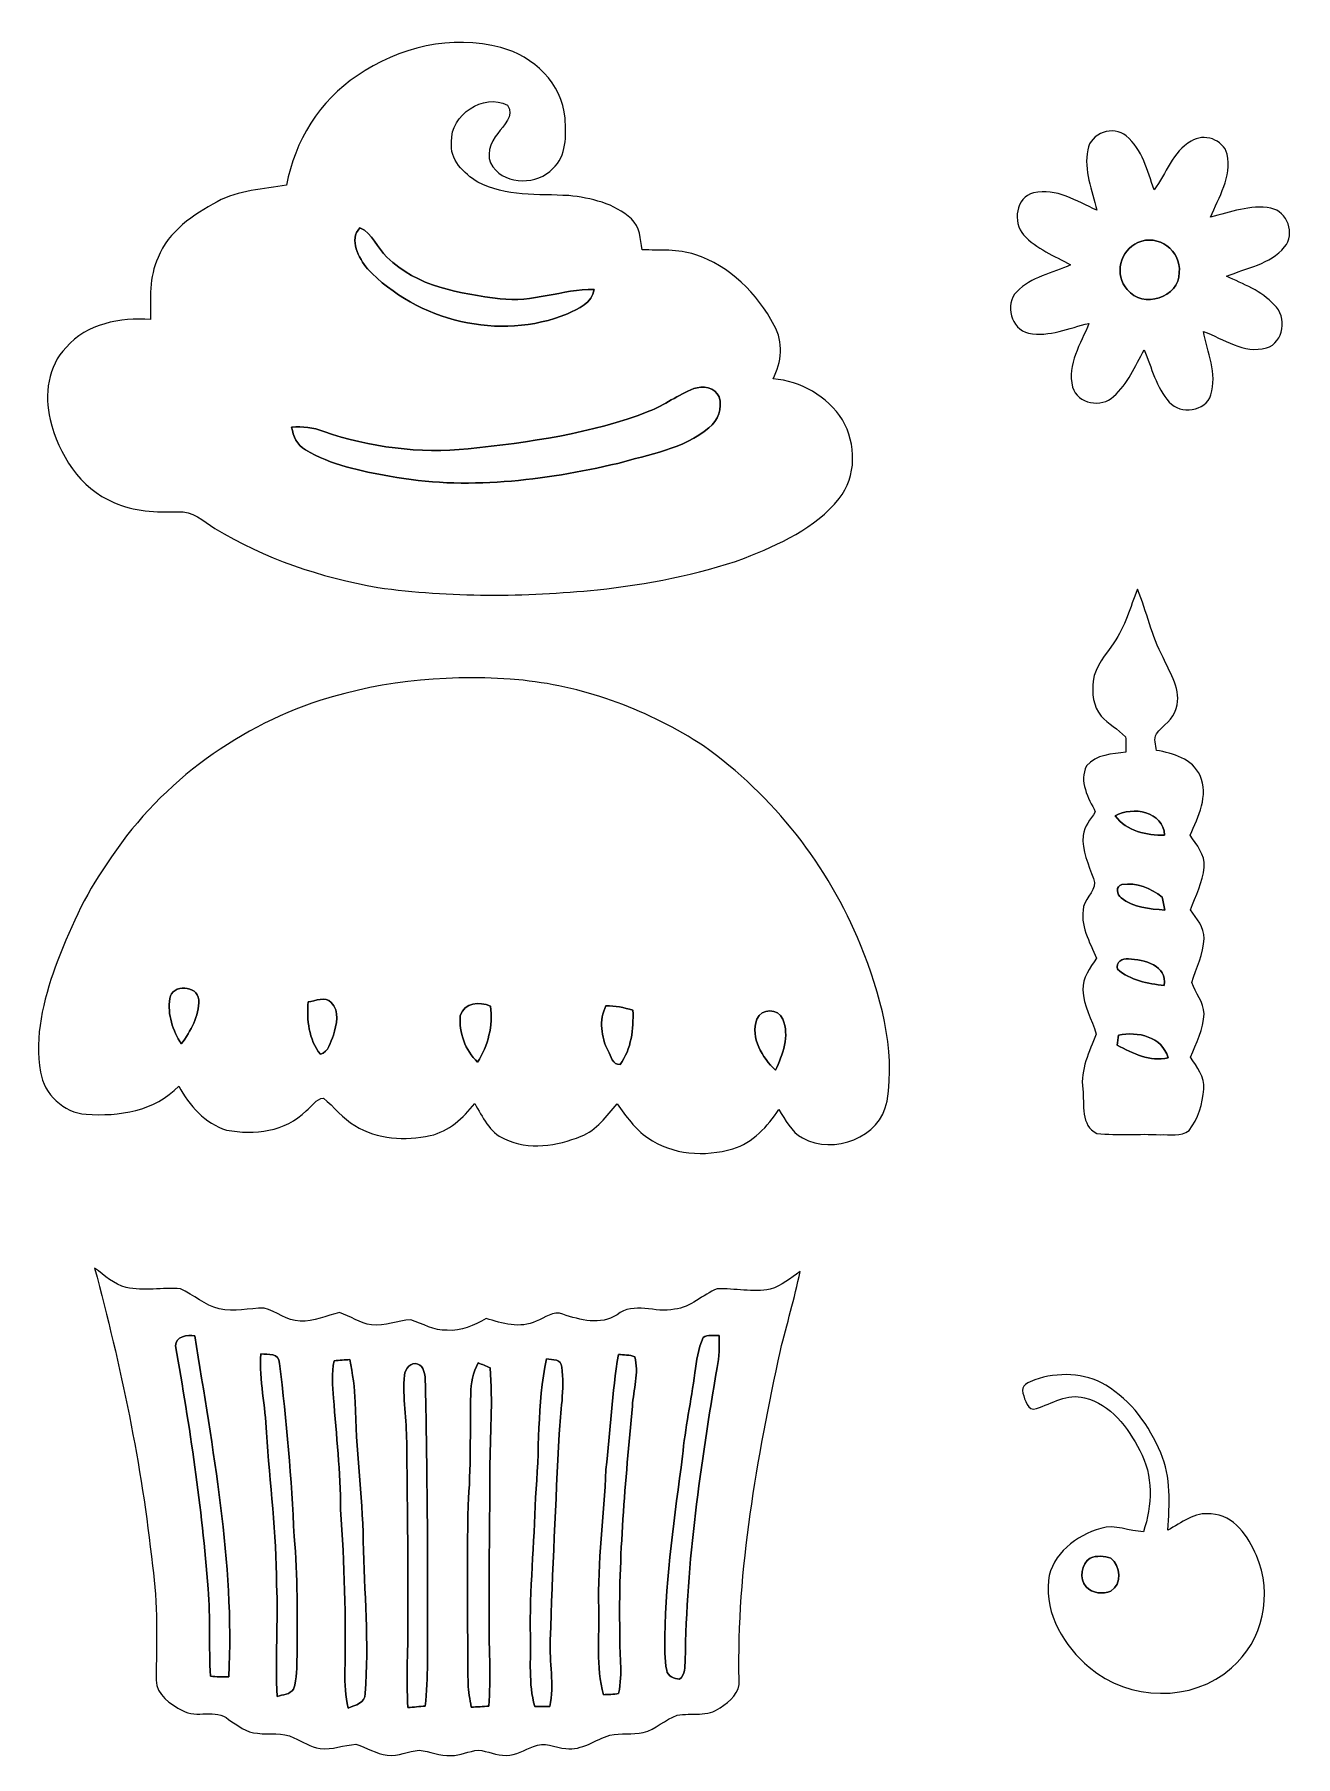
# Model space of a CAD drawing. Header units: centimetres. Extents: x -5.7 to 5.5, y -7.6 to 7.7.
import ezdxf

# ---------------------------------------------------------------- set-up
doc = ezdxf.new("R2010")
doc.units = ezdxf.units.CM
doc.header["$MEASUREMENT"] = 0
doc.layers.add('Camada 1', color=7, linetype='Continuous')

msp = doc.modelspace()

# ---------------------------------------------------------------- linework, layer by layer
at = {"layer": 'Camada 1', "color": 151}
for points, knots in [([(-2.80952, 7.32472), (-2.44403, 7.5826), (-1.96603, 7.69372), (-1.52964, 7.57695), (-1.52964, 7.57695), (-1.24213, 7.50147), (-0.98, 7.25628), (-0.95885, 6.94831), (-0.95885, 6.94831), (-0.94684, 6.79484), (-0.94473, 6.61282), (-1.06715, 6.49958), (-1.06715, 6.49958), (-1.20402, 6.35565), (-1.47778, 6.34929), (-1.60055, 6.5144), (-1.60055, 6.5144), (-1.67145, 6.6061), (-1.62312, 6.73381), (-1.55645, 6.81355), (-1.55645, 6.81355), (-1.50636, 6.88552), (-1.40652, 6.96911), (-1.47143, 7.06296), (-1.47143, 7.06296), (-1.68485, 7.17727), (-1.98049, 6.97723), (-1.96919, 6.7384), (-1.96919, 6.7384), (-1.9879, 6.58001), (-1.85949, 6.45653), (-1.73637, 6.37998), (-1.73637, 6.37998), (-1.48731, 6.24945), (-1.19768, 6.27415), (-0.92604, 6.25934), (-0.92604, 6.25934), (-0.72848, 6.2378), (-0.51752, 6.19125), (-0.36795, 6.05119), (-0.36795, 6.05119), (-0.28999, 5.98311), (-0.28892, 5.87233), (-0.27057, 5.77778), (-0.27057, 5.77778), (-0.11465, 5.76896), (0.04692, 5.7866), (0.19755, 5.73439), (0.19755, 5.73439), (0.50835, 5.63562), (0.75352, 5.38692), (0.90452, 5.1047), (0.90452, 5.1047), (0.98812, 4.95406), (0.96979, 4.77697), (0.89358, 4.62808), (0.89358, 4.62808), (1.14229, 4.60974), (1.37583, 4.47286), (1.5127, 4.26437), (1.5127, 4.26437), (1.63405, 4.04988), (1.64076, 3.76025), (1.48166, 3.56234), (1.48166, 3.56234), (1.26929, 3.29635), (0.94721, 3.15524), (0.63923, 3.03142), (0.63923, 3.03142), (0.21695, 2.88325), (-0.22577, 2.80034), (-0.66993, 2.75132), (-0.66993, 2.75132), (-1.32009, 2.68781), (-1.97872, 2.68076), (-2.62678, 2.77213), (-2.62678, 2.77213), (-3.13513, 2.86103), (-3.63395, 3.0293), (-4.07634, 3.29776), (-4.07634, 3.29776), (-4.18041, 3.35845), (-4.27601, 3.46145), (-4.40725, 3.44487), (-4.40725, 3.44487), (-4.59916, 3.44028), (-4.79743, 3.44594), (-4.97487, 3.52777), (-4.97487, 3.52777), (-5.27931, 3.65266), (-5.46876, 3.95746), (-5.54319, 4.2672), (-5.54319, 4.2672), (-5.59469, 4.48663), (-5.56472, 4.74062), (-5.40208, 4.90855), (-5.40208, 4.90855), (-5.21723, 5.12056), (-4.91842, 5.17701), (-4.64925, 5.15549), (-4.64925, 5.15549), (-4.64889, 5.3407), (-4.66443, 5.53544), (-4.58223, 5.70759), (-4.58223, 5.70759), (-4.4905, 5.94289), (-4.26861, 6.08965), (-4.05553, 6.20501), (-4.05553, 6.20501), (-3.86537, 6.30836), (-3.64596, 6.31613), (-3.43746, 6.35282), (-3.43746, 6.35282), (-3.36727, 6.74229), (-3.14359, 7.10776), (-2.80952, 7.32472)], [0, 0, 0, 0, 0.03333333, 0.03333333, 0.03333333, 0.03333333, 0.06666667, 0.06666667, 0.06666667, 0.06666667, 0.1, 0.1, 0.1, 0.1, 0.13333333, 0.13333333, 0.13333333, 0.13333333, 0.16666667, 0.16666667, 0.16666667, 0.16666667, 0.2, 0.2, 0.2, 0.2, 0.23333333, 0.23333333, 0.23333333, 0.23333333, 0.26666667, 0.26666667, 0.26666667, 0.26666667, 0.3, 0.3, 0.3, 0.3, 0.33333333, 0.33333333, 0.33333333, 0.33333333, 0.36666667, 0.36666667, 0.36666667, 0.36666667, 0.4, 0.4, 0.4, 0.4, 0.43333333, 0.43333333, 0.43333333, 0.43333333, 0.46666667, 0.46666667, 0.46666667, 0.46666667, 0.5, 0.5, 0.5, 0.5, 0.53333333, 0.53333333, 0.53333333, 0.53333333, 0.56666667, 0.56666667, 0.56666667, 0.56666667, 0.6, 0.6, 0.6, 0.6, 0.63333333, 0.63333333, 0.63333333, 0.63333333, 0.66666667, 0.66666667, 0.66666667, 0.66666667, 0.7, 0.7, 0.7, 0.7, 0.73333333, 0.73333333, 0.73333333, 0.73333333, 0.76666667, 0.76666667, 0.76666667, 0.76666667, 0.8, 0.8, 0.8, 0.8, 0.83333333, 0.83333333, 0.83333333, 0.83333333, 0.86666667, 0.86666667, 0.86666667, 0.86666667, 0.9, 0.9, 0.9, 0.9, 0.93333333, 0.93333333, 0.93333333, 0.93333333, 1, 1, 1, 1]), ([(3.69534, 6.66679), (3.72004, 6.81672), (3.92499, 6.88833), (4.03859, 6.79026), (4.03859, 6.79026), (4.18358, 6.67103), (4.22697, 6.47982), (4.28625, 6.31084), (4.28625, 6.31084), (4.39596, 6.45478), (4.44958, 6.64951), (4.61573, 6.74334), (4.61573, 6.74334), (4.72792, 6.81708), (4.90149, 6.76098), (4.93713, 6.62834), (4.93713, 6.62834), (4.98228, 6.42691), (4.86056, 6.24557), (4.7893, 6.06672), (4.7893, 6.06672), (4.96429, 6.11046), (5.14314, 6.18172), (5.32623, 6.1468), (5.32623, 6.1468), (5.47441, 6.1214), (5.54601, 5.91609), (5.44865, 5.80284), (5.44865, 5.80284), (5.31883, 5.64797), (5.10857, 5.61516), (4.93112, 5.54107), (4.93112, 5.54107), (5.08034, 5.47122), (5.24369, 5.41267), (5.35657, 5.28637), (5.35657, 5.28637), (5.47122, 5.1823), (5.44547, 4.95087), (5.28637, 4.90395), (5.28637, 4.90395), (5.08599, 4.84786), (4.90466, 4.98298), (4.72581, 5.05071), (4.72581, 5.05071), (4.7625, 4.86621), (4.84857, 4.67571), (4.79248, 4.48627), (4.79248, 4.48627), (4.74345, 4.3367), (4.52191, 4.30671), (4.4217, 4.4217), (4.4217, 4.4217), (4.30318, 4.55083), (4.26578, 4.72897), (4.1977, 4.88562), (4.1977, 4.88562), (4.11656, 4.74239), (4.05341, 4.58152), (3.9257, 4.47145), (3.9257, 4.47145), (3.8174, 4.36845), (3.60503, 4.40302), (3.56059, 4.55507), (3.56059, 4.55507), (3.50697, 4.75755), (3.63466, 4.94135), (3.70628, 5.12127), (3.70628, 5.12127), (3.52989, 5.08458), (3.35244, 4.99674), (3.16934, 5.03519), (3.16934, 5.03519), (3.01271, 5.07188), (2.95451, 5.28954), (3.0628, 5.40385), (3.0628, 5.40385), (3.19017, 5.53685), (3.38067, 5.56753), (3.54153, 5.64232), (3.54153, 5.64232), (3.39901, 5.72487), (3.23744, 5.7852), (3.12454, 5.90973), (3.12454, 5.90973), (3.02682, 6.02051), (3.05152, 6.24662), (3.2138, 6.28261), (3.2138, 6.28261), (3.41595, 6.33306), (3.59762, 6.20642), (3.77506, 6.13092), (3.77506, 6.13092), (3.7352, 6.3066), (3.65794, 6.48404), (3.69534, 6.66679)], [0, 0, 0, 0, 0.04, 0.04, 0.04, 0.04, 0.08, 0.08, 0.08, 0.08, 0.12, 0.12, 0.12, 0.12, 0.16, 0.16, 0.16, 0.16, 0.2, 0.2, 0.2, 0.2, 0.24, 0.24, 0.24, 0.24, 0.28, 0.28, 0.28, 0.28, 0.32, 0.32, 0.32, 0.32, 0.36, 0.36, 0.36, 0.36, 0.4, 0.4, 0.4, 0.4, 0.44, 0.44, 0.44, 0.44, 0.48, 0.48, 0.48, 0.48, 0.52, 0.52, 0.52, 0.52, 0.56, 0.56, 0.56, 0.56, 0.6, 0.6, 0.6, 0.6, 0.64, 0.64, 0.64, 0.64, 0.68, 0.68, 0.68, 0.68, 0.72, 0.72, 0.72, 0.72, 0.76, 0.76, 0.76, 0.76, 0.8, 0.8, 0.8, 0.8, 0.84, 0.84, 0.84, 0.84, 0.88, 0.88, 0.88, 0.88, 0.92, 0.92, 0.92, 0.92, 1, 1, 1, 1]), ([(-2.7178, 5.60811), (-2.7178, 5.60811), (-2.7178, 5.60811), (-2.7178, 5.60811), (-2.7178, 5.60811), (-2.27471, 5.14068), (-1.53916, 4.96005), (-0.93768, 5.2077), (-0.93768, 5.2077), (-0.83855, 5.25144), (-0.7172, 5.30401), (-0.69919, 5.425), (-0.69919, 5.425), (-0.98212, 5.42748), (-1.25306, 5.3026), (-1.53775, 5.34212), (-1.53775, 5.34212), (-1.89194, 5.38656), (-2.27965, 5.44759), (-2.54423, 5.71076), (-2.54423, 5.71076), (-2.63277, 5.79013), (-2.66982, 5.92632), (-2.78482, 5.97217), (-2.78482, 5.97217), (-2.88712, 5.86951), (-2.79471, 5.70194), (-2.7178, 5.60811)], [0, 0, 0, 0, 0.125, 0.125, 0.125, 0.125, 0.25, 0.25, 0.25, 0.25, 0.375, 0.375, 0.375, 0.375, 0.5, 0.5, 0.5, 0.5, 0.625, 0.625, 0.625, 0.625, 0.75, 0.75, 0.75, 0.75, 1, 1, 1, 1]), ([(4.14231, 5.84059), (4.14231, 5.84059), (4.14231, 5.84059), (4.14231, 5.84059), (4.14231, 5.84059), (3.9811, 5.77391), (3.931, 5.55271), (4.04777, 5.4229), (4.04777, 5.4229), (4.18146, 5.24932), (4.51309, 5.34952), (4.51026, 5.57564), (4.51026, 5.57564), (4.53073, 5.76791), (4.31977, 5.9249), (4.14231, 5.84059)], [0, 0, 0, 0, 0.2, 0.2, 0.2, 0.2, 0.4, 0.4, 0.4, 0.4, 0.6, 0.6, 0.6, 0.6, 1, 1, 1, 1]), ([(-0.21201, 4.33951), (-0.21201, 4.33951), (-0.21201, 4.33951), (-0.21201, 4.33951), (-0.21201, 4.33951), (-0.72602, 4.14126), (-1.27528, 4.0633), (-1.82033, 4.00543), (-1.82033, 4.00543), (-2.25424, 3.96309), (-2.69558, 4.01742), (-3.1069, 4.16031), (-3.1069, 4.16031), (-3.19829, 4.19559), (-3.296, 4.20616), (-3.39336, 4.19805), (-3.39336, 4.19805), (-3.3775, 4.11868), (-3.34573, 4.03825), (-3.2706, 3.99732), (-3.2706, 3.99732), (-3.04375, 3.86009), (-2.77777, 3.80929), (-2.52024, 3.76132), (-2.52024, 3.76132), (-1.84538, 3.63536), (-1.15181, 3.72251), (-0.48894, 3.87597), (-0.48894, 3.87597), (-0.21061, 3.95498), (0.09313, 4.00368), (0.32315, 4.19276), (0.32315, 4.19276), (0.40498, 4.25591), (0.44484, 4.36774), (0.4131, 4.46722), (0.4131, 4.46722), (0.37923, 4.55329), (0.26492, 4.57022), (0.18732, 4.5413), (0.18732, 4.5413), (0.04797, 4.48697), (-0.07267, 4.39454), (-0.21201, 4.33951)], [0, 0, 0, 0, 0.08333333, 0.08333333, 0.08333333, 0.08333333, 0.16666667, 0.16666667, 0.16666667, 0.16666667, 0.25, 0.25, 0.25, 0.25, 0.33333333, 0.33333333, 0.33333333, 0.33333333, 0.41666667, 0.41666667, 0.41666667, 0.41666667, 0.5, 0.5, 0.5, 0.5, 0.58333333, 0.58333333, 0.58333333, 0.58333333, 0.66666667, 0.66666667, 0.66666667, 0.66666667, 0.75, 0.75, 0.75, 0.75, 0.83333333, 0.83333333, 0.83333333, 0.83333333, 1, 1, 1, 1]), ([(4.13878, 2.7559), (4.22098, 2.55551), (4.26578, 2.34102), (4.36597, 2.1477), (4.36597, 2.1477), (4.42736, 2.00625), (4.53707, 1.85737), (4.48274, 1.69579), (4.48274, 1.69579), (4.45876, 1.59773), (4.36491, 1.54481), (4.30635, 1.47002), (4.30635, 1.47002), (4.27848, 1.42487), (4.30705, 1.37054), (4.30742, 1.3215), (4.30742, 1.3215), (4.45664, 1.29611), (4.62667, 1.24882), (4.69547, 1.09784), (4.69547, 1.09784), (4.77555, 0.91827), (4.67924, 0.73235), (4.60728, 0.56868), (4.60728, 0.56868), (4.66443, 0.4819), (4.74098, 0.39334), (4.73287, 0.28222), (4.73287, 0.28222), (4.72086, 0.14817), (4.65561, 0.0275), (4.61186, -0.09771), (4.61186, -0.09771), (4.66514, -0.17426), (4.73357, -0.2533), (4.73109, -0.35277), (4.73109, -0.35277), (4.73039, -0.49142), (4.65666, -0.61348), (4.62209, -0.74436), (4.62209, -0.74436), (4.65454, -0.83855), (4.73075, -0.91897), (4.73109, -1.02305), (4.73109, -1.02305), (4.72687, -1.16028), (4.65983, -1.28376), (4.61151, -1.40899), (4.61151, -1.40899), (4.66478, -1.49613), (4.73816, -1.58433), (4.73004, -1.69298), (4.73004, -1.69298), (4.71769, -1.82279), (4.67854, -1.9565), (4.59739, -2.06058), (4.59739, -2.06058), (4.52508, -2.11771), (4.42453, -2.09303), (4.33951, -2.09902), (4.33951, -2.09902), (4.15254, -2.08774), (3.9638, -2.1075), (3.77754, -2.08667), (3.77754, -2.08667), (3.63007, -2.02211), (3.66676, -1.82421), (3.6509, -1.69333), (3.6509, -1.69333), (3.62795, -1.51659), (3.70981, -1.36031), (3.76977, -1.20261), (3.76977, -1.20261), (3.73415, -1.07102), (3.65407, -0.95074), (3.65266, -0.81068), (3.65266, -0.81068), (3.64455, -0.70202), (3.71863, -0.61489), (3.77296, -0.52882), (3.77296, -0.52882), (3.71228, -0.38417), (3.62374, -0.23071), (3.65865, -0.06843), (3.65865, -0.06843), (3.67875, 0.01729), (3.78566, 0.08714), (3.7458, 0.18062), (3.7458, 0.18062), (3.70521, 0.30551), (3.63855, 0.42969), (3.65441, 0.56515), (3.65441, 0.56515), (3.6636, 0.64557), (3.72039, 0.70838), (3.76307, 0.77399), (3.76307, 0.77399), (3.7024, 0.89746), (3.6128, 1.04668), (3.68511, 1.18356), (3.68511, 1.18356), (3.76943, 1.28763), (3.91407, 1.28869), (4.03542, 1.30598), (4.03542, 1.30598), (4.03647, 1.35183), (4.03542, 1.3977), (4.03224, 1.44322), (4.03224, 1.44322), (3.96451, 1.51058), (3.87879, 1.55645), (3.81494, 1.62736), (3.81494, 1.62736), (3.74156, 1.71167), (3.73238, 1.83198), (3.74402, 1.93852), (3.74402, 1.93852), (3.75954, 2.07186), (3.85655, 2.17275), (3.92782, 2.27999), (3.92782, 2.27999), (4.02872, 2.42322), (4.07353, 2.59503), (4.13878, 2.7559)], [0, 0, 0, 0, 0.03125, 0.03125, 0.03125, 0.03125, 0.0625, 0.0625, 0.0625, 0.0625, 0.09375, 0.09375, 0.09375, 0.09375, 0.125, 0.125, 0.125, 0.125, 0.15625, 0.15625, 0.15625, 0.15625, 0.1875, 0.1875, 0.1875, 0.1875, 0.21875, 0.21875, 0.21875, 0.21875, 0.25, 0.25, 0.25, 0.25, 0.28125, 0.28125, 0.28125, 0.28125, 0.3125, 0.3125, 0.3125, 0.3125, 0.34375, 0.34375, 0.34375, 0.34375, 0.375, 0.375, 0.375, 0.375, 0.40625, 0.40625, 0.40625, 0.40625, 0.4375, 0.4375, 0.4375, 0.4375, 0.46875, 0.46875, 0.46875, 0.46875, 0.5, 0.5, 0.5, 0.5, 0.53125, 0.53125, 0.53125, 0.53125, 0.5625, 0.5625, 0.5625, 0.5625, 0.59375, 0.59375, 0.59375, 0.59375, 0.625, 0.625, 0.625, 0.625, 0.65625, 0.65625, 0.65625, 0.65625, 0.6875, 0.6875, 0.6875, 0.6875, 0.71875, 0.71875, 0.71875, 0.71875, 0.75, 0.75, 0.75, 0.75, 0.78125, 0.78125, 0.78125, 0.78125, 0.8125, 0.8125, 0.8125, 0.8125, 0.84375, 0.84375, 0.84375, 0.84375, 0.875, 0.875, 0.875, 0.875, 0.90625, 0.90625, 0.90625, 0.90625, 0.9375, 0.9375, 0.9375, 0.9375, 1, 1, 1, 1]), ([(-3.14077, 1.766), (-2.55869, 1.9505), (-1.93852, 2.00377), (-1.33208, 1.94556), (-1.33208, 1.94556), (-0.75952, 1.88419), (-0.20778, 1.67604), (0.2734, 1.36172), (0.2734, 1.36172), (0.89641, 0.92004), (1.3843, 0.29632), (1.67323, -0.40993), (1.67323, -0.40993), (1.84679, -0.84771), (1.98825, -1.32715), (1.90816, -1.80128), (1.90816, -1.80128), (1.84925, -2.12794), (1.43333, -2.27965), (1.15639, -2.12653), (1.15639, -2.12653), (1.0548, -2.07398), (1.00365, -1.96603), (0.94509, -1.87359), (0.94509, -1.87359), (0.84525, -2.02564), (0.71508, -2.16958), (0.53552, -2.22425), (0.53552, -2.22425), (0.28575, -2.29693), (-0.00458, -2.27929), (-0.22224, -2.12653), (-0.22224, -2.12653), (-0.33513, -2.04823), (-0.41521, -1.93392), (-0.496, -1.82527), (-0.496, -1.82527), (-0.58985, -1.93286), (-0.67734, -2.05846), (-0.81526, -2.11242), (-0.81526, -2.11242), (-1.0287, -2.19991), (-1.28269, -2.23801), (-1.49825, -2.13642), (-1.49825, -2.13642), (-1.63054, -2.07785), (-1.69333, -1.93922), (-1.76247, -1.82138), (-1.76247, -1.82138), (-1.86584, -1.94909), (-1.99284, -2.06974), (-2.1583, -2.10643), (-2.1583, -2.10643), (-2.38195, -2.15335), (-2.63136, -2.14171), (-2.82892, -2.01719), (-2.82892, -2.01719), (-2.93899, -1.95509), (-3.01342, -1.84925), (-3.1108, -1.772), (-3.1108, -1.772), (-3.1757, -1.77623), (-3.2138, -1.85137), (-3.26495, -1.88701), (-3.26495, -1.88701), (-3.44664, -2.07151), (-3.72816, -2.10397), (-3.97157, -2.05705), (-3.97157, -2.05705), (-4.16701, -2.00096), (-4.30247, -1.8369), (-4.39878, -1.66687), (-4.39878, -1.66687), (-4.60762, -1.88736), (-4.93289, -1.93815), (-5.22286, -1.91593), (-5.22286, -1.91593), (-5.4243, -1.90465), (-5.59717, -1.73777), (-5.62926, -1.54094), (-5.62926, -1.54094), (-5.68325, -1.22414), (-5.60492, -0.90346), (-5.49768, -0.60607), (-5.49768, -0.60607), (-5.37632, -0.28609), (-5.23804, 0.03104), (-5.03802, 0.3108), (-5.03802, 0.3108), (-4.60021, 0.9973), (-3.9123, 1.5127), (-3.14077, 1.766)], [0, 0, 0, 0, 0.04166667, 0.04166667, 0.04166667, 0.04166667, 0.08333333, 0.08333333, 0.08333333, 0.08333333, 0.125, 0.125, 0.125, 0.125, 0.16666667, 0.16666667, 0.16666667, 0.16666667, 0.20833333, 0.20833333, 0.20833333, 0.20833333, 0.25, 0.25, 0.25, 0.25, 0.29166667, 0.29166667, 0.29166667, 0.29166667, 0.33333333, 0.33333333, 0.33333333, 0.33333333, 0.375, 0.375, 0.375, 0.375, 0.41666667, 0.41666667, 0.41666667, 0.41666667, 0.45833333, 0.45833333, 0.45833333, 0.45833333, 0.5, 0.5, 0.5, 0.5, 0.54166667, 0.54166667, 0.54166667, 0.54166667, 0.58333333, 0.58333333, 0.58333333, 0.58333333, 0.625, 0.625, 0.625, 0.625, 0.66666667, 0.66666667, 0.66666667, 0.66666667, 0.70833333, 0.70833333, 0.70833333, 0.70833333, 0.75, 0.75, 0.75, 0.75, 0.79166667, 0.79166667, 0.79166667, 0.79166667, 0.83333333, 0.83333333, 0.83333333, 0.83333333, 0.875, 0.875, 0.875, 0.875, 0.91666667, 0.91666667, 0.91666667, 0.91666667, 1, 1, 1, 1]), ([(3.93982, 0.73871), (3.93982, 0.73871), (3.93982, 0.73871), (3.93982, 0.73871), (3.93982, 0.73871), (4.04318, 0.60218), (4.21815, 0.5662), (4.38009, 0.56727), (4.38009, 0.56727), (4.36986, 0.77823), (4.09468, 0.82832), (3.93982, 0.73871)], [0, 0, 0, 0, 0.25, 0.25, 0.25, 0.25, 0.5, 0.5, 0.5, 0.5, 1, 1, 1, 1]), ([(4.00049, 0.12805), (4.00049, 0.12805), (4.00049, 0.12805), (4.00049, 0.12805), (4.00049, 0.12805), (3.94017, 0.11499), (3.95357, 0.03562), (3.99415, 0.00847), (3.99415, 0.00847), (4.10033, -0.08183), (4.24814, -0.08573), (4.38043, -0.10089), (4.38043, -0.10089), (4.37444, -0.06103), (4.36667, -0.02187), (4.35751, 0.01693), (4.35751, 0.01693), (4.25908, 0.09525), (4.12715, 0.14922), (4.00049, 0.12805)], [0, 0, 0, 0, 0.16666667, 0.16666667, 0.16666667, 0.16666667, 0.33333333, 0.33333333, 0.33333333, 0.33333333, 0.5, 0.5, 0.5, 0.5, 0.66666667, 0.66666667, 0.66666667, 0.66666667, 1, 1, 1, 1]), ([(3.96098, -0.62512), (3.96098, -0.62512), (3.96098, -0.62512), (3.96098, -0.62512), (3.96098, -0.62512), (4.07387, -0.72743), (4.23087, -0.75177), (4.37656, -0.77152), (4.37656, -0.77152), (4.40725, -0.59055), (4.19593, -0.53939), (4.05765, -0.5334), (4.05765, -0.5334), (4.00368, -0.52351), (3.94017, -0.56549), (3.96098, -0.62512)], [0, 0, 0, 0, 0.2, 0.2, 0.2, 0.2, 0.4, 0.4, 0.4, 0.4, 0.6, 0.6, 0.6, 0.6, 1, 1, 1, 1]), ([(-4.47815, -0.88723), (-4.47815, -0.88723), (-4.47815, -0.88723), (-4.47815, -0.88723), (-4.47815, -0.88723), (-4.50037, -1.02941), (-4.44994, -1.17122), (-4.37549, -1.29046), (-4.37549, -1.29046), (-4.29365, -1.17651), (-4.21323, -1.04422), (-4.21993, -0.89887), (-4.21993, -0.89887), (-4.23016, -0.76624), (-4.45698, -0.75494), (-4.47815, -0.88723)], [0, 0, 0, 0, 0.2, 0.2, 0.2, 0.2, 0.4, 0.4, 0.4, 0.4, 0.6, 0.6, 0.6, 0.6, 1, 1, 1, 1]), ([(-3.24696, -0.91546), (-3.24696, -0.91546), (-3.24696, -0.91546), (-3.24696, -0.91546), (-3.24696, -0.91546), (-3.25895, -1.07631), (-3.24167, -1.2513), (-3.13689, -1.38182), (-3.13689, -1.38182), (-3.06105, -1.36277), (-3.04729, -1.27387), (-3.02119, -1.21179), (-3.02119, -1.21179), (-2.99507, -1.11936), (-2.9605, -0.998), (-3.04095, -0.9218), (-3.04095, -0.9218), (-3.09597, -0.86218), (-3.18028, -0.91052), (-3.24696, -0.91546)], [0, 0, 0, 0, 0.16666667, 0.16666667, 0.16666667, 0.16666667, 0.33333333, 0.33333333, 0.33333333, 0.33333333, 0.5, 0.5, 0.5, 0.5, 0.66666667, 0.66666667, 0.66666667, 0.66666667, 1, 1, 1, 1]), ([(-1.89264, -1.03752), (-1.89264, -1.03752), (-1.89264, -1.03752), (-1.89264, -1.03752), (-1.89264, -1.03752), (-1.90324, -1.18816), (-1.8475, -1.34832), (-1.73708, -1.45379), (-1.73708, -1.45379), (-1.64358, -1.30457), (-1.59843, -1.12959), (-1.62382, -0.95391), (-1.62382, -0.95391), (-1.72402, -0.91369), (-1.85032, -0.92075), (-1.89264, -1.03752)], [0, 0, 0, 0, 0.2, 0.2, 0.2, 0.2, 0.4, 0.4, 0.4, 0.4, 0.6, 0.6, 0.6, 0.6, 1, 1, 1, 1]), ([(-0.59477, -0.95037), (-0.59477, -0.95037), (-0.59477, -0.95037), (-0.59477, -0.95037), (-0.59477, -0.95037), (-0.65722, -1.08055), (-0.63782, -1.22624), (-0.57608, -1.3529), (-0.57608, -1.3529), (-0.54856, -1.39805), (-0.53728, -1.48061), (-0.46848, -1.47284), (-0.46848, -1.47284), (-0.36688, -1.33419), (-0.34819, -1.15851), (-0.35418, -0.99165), (-0.35418, -0.99165), (-0.4318, -0.96485), (-0.51293, -0.95144), (-0.59477, -0.95037)], [0, 0, 0, 0, 0.16666667, 0.16666667, 0.16666667, 0.16666667, 0.33333333, 0.33333333, 0.33333333, 0.33333333, 0.5, 0.5, 0.5, 0.5, 0.66666667, 0.66666667, 0.66666667, 0.66666667, 1, 1, 1, 1]), ([(0.74999, -1.07102), (0.74999, -1.07102), (0.74999, -1.07102), (0.74999, -1.07102), (0.74999, -1.07102), (0.68826, -1.23895), (0.79798, -1.41111), (0.9151, -1.52541), (0.9151, -1.52541), (0.97754, -1.38747), (1.04457, -1.21742), (0.9793, -1.06997), (0.9793, -1.06997), (0.93873, -0.97119), (0.78916, -0.97155), (0.74999, -1.07102)], [0, 0, 0, 0, 0.2, 0.2, 0.2, 0.2, 0.4, 0.4, 0.4, 0.4, 0.6, 0.6, 0.6, 0.6, 1, 1, 1, 1]), ([(3.96945, -1.21143), (3.96945, -1.21143), (3.96945, -1.21143), (3.96945, -1.21143), (3.96945, -1.21143), (3.96628, -1.23401), (3.96027, -1.27987), (3.9571, -1.30245), (3.9571, -1.30245), (4.09645, -1.37337), (4.24921, -1.45486), (4.41077, -1.41323), (4.41077, -1.41323), (4.35504, -1.22378), (4.1416, -1.17897), (3.96945, -1.21143)], [0, 0, 0, 0, 0.2, 0.2, 0.2, 0.2, 0.4, 0.4, 0.4, 0.4, 0.6, 0.6, 0.6, 0.6, 1, 1, 1, 1]), ([(-5.14702, -3.28577), (-5.05919, -3.35138), (-4.97557, -3.43146), (-4.86621, -3.45863), (-4.86621, -3.45863), (-4.70712, -3.49425), (-4.54377, -3.45475), (-4.38326, -3.46991), (-4.38326, -3.46991), (-4.26578, -3.52495), (-4.16665, -3.61914), (-4.03718, -3.64771), (-4.03718, -3.64771), (-3.9056, -3.68017), (-3.77189, -3.64208), (-3.63889, -3.64208), (-3.63889, -3.64208), (-3.52882, -3.67135), (-3.43534, -3.75532), (-3.31716, -3.75742), (-3.31716, -3.75742), (-3.19439, -3.76802), (-3.08363, -3.70487), (-2.96579, -3.68194), (-2.96579, -3.68194), (-2.86914, -3.71228), (-2.78482, -3.77859), (-2.68216, -3.7906), (-2.68216, -3.7906), (-2.56258, -3.80646), (-2.44968, -3.75214), (-2.33186, -3.74543), (-2.33186, -3.74543), (-2.22603, -3.78071), (-2.12548, -3.84386), (-2.00942, -3.83857), (-2.00942, -3.83857), (-1.88382, -3.85092), (-1.76917, -3.79341), (-1.66193, -3.7352), (-1.66193, -3.7352), (-1.5187, -3.77506), (-1.35854, -3.82905), (-1.21532, -3.75778), (-1.21532, -3.75778), (-1.13805, -3.73238), (-1.06291, -3.66041), (-0.9772, -3.6971), (-0.9772, -3.6971), (-0.82303, -3.74721), (-0.64311, -3.79906), (-0.496, -3.70028), (-0.496, -3.70028), (-0.34466, -3.58069), (-0.15451, -3.69076), (0.01588, -3.65125), (0.01588, -3.65125), (0.16157, -3.63536), (0.26599, -3.52178), (0.39687, -3.46991), (0.39687, -3.46991), (0.55386, -3.46463), (0.71261, -3.50555), (0.86888, -3.4731), (0.86888, -3.4731), (0.96943, -3.44487), (1.04951, -3.37361), (1.13558, -3.31752), (1.13558, -3.31752), (1.08374, -3.55353), (1.01706, -3.78566), (0.95849, -4.0199), (0.95849, -4.0199), (0.75352, -4.98333), (0.56938, -5.96194), (0.5916, -6.95147), (0.5916, -6.95147), (0.60501, -7.06472), (0.50587, -7.13987), (0.42403, -7.19807), (0.42403, -7.19807), (0.31326, -7.2831), (0.16686, -7.24217), (0.03915, -7.26439), (0.03915, -7.26439), (-0.06738, -7.30532), (-0.15309, -7.38823), (-0.26282, -7.42032), (-0.26282, -7.42032), (-0.36089, -7.43866), (-0.46177, -7.42385), (-0.55915, -7.4429), (-0.55915, -7.4429), (-0.69003, -7.481), (-0.80856, -7.58225), (-0.95215, -7.56143), (-0.95215, -7.56143), (-1.04739, -7.55614), (-1.14687, -7.49618), (-1.23966, -7.54415), (-1.23966, -7.54415), (-1.31938, -7.57378), (-1.39593, -7.62), (-1.48271, -7.62316), (-1.48271, -7.62316), (-1.5681, -7.62175), (-1.64782, -7.58684), (-1.73143, -7.57519), (-1.73143, -7.57519), (-1.81397, -7.58577), (-1.89159, -7.62175), (-1.97555, -7.62494), (-1.97555, -7.62494), (-2.07291, -7.62987), (-2.16322, -7.58825), (-2.25812, -7.57519), (-2.25812, -7.57519), (-2.35303, -7.58754), (-2.44369, -7.63305), (-2.54105, -7.6207), (-2.54105, -7.6207), (-2.64159, -7.61083), (-2.72625, -7.54944), (-2.82151, -7.52333), (-2.82151, -7.52333), (-2.9284, -7.52968), (-3.03213, -7.57555), (-3.14006, -7.56214), (-3.14006, -7.56214), (-3.22403, -7.54591), (-3.29776, -7.50005), (-3.37467, -7.46583), (-3.37467, -7.46583), (-3.47451, -7.41327), (-3.59021, -7.44044), (-3.69746, -7.42631), (-3.69746, -7.42631), (-3.79659, -7.42138), (-3.8749, -7.354), (-3.95427, -7.3032), (-3.95427, -7.3032), (-4.07034, -7.2016), (-4.23757, -7.29721), (-4.36562, -7.22383), (-4.36562, -7.22383), (-4.46863, -7.16667), (-4.60128, -7.08625), (-4.59809, -6.95289), (-4.59809, -6.95289), (-4.59987, -6.61387), (-4.58045, -6.27238), (-4.63267, -5.93583), (-4.63267, -5.93583), (-4.72581, -5.03943), (-4.91525, -4.15571), (-5.14702, -3.28577)], [0, 0, 0, 0, 0.025, 0.025, 0.025, 0.025, 0.05, 0.05, 0.05, 0.05, 0.075, 0.075, 0.075, 0.075, 0.1, 0.1, 0.1, 0.1, 0.125, 0.125, 0.125, 0.125, 0.15, 0.15, 0.15, 0.15, 0.175, 0.175, 0.175, 0.175, 0.2, 0.2, 0.2, 0.2, 0.225, 0.225, 0.225, 0.225, 0.25, 0.25, 0.25, 0.25, 0.275, 0.275, 0.275, 0.275, 0.3, 0.3, 0.3, 0.3, 0.325, 0.325, 0.325, 0.325, 0.35, 0.35, 0.35, 0.35, 0.375, 0.375, 0.375, 0.375, 0.4, 0.4, 0.4, 0.4, 0.425, 0.425, 0.425, 0.425, 0.45, 0.45, 0.45, 0.45, 0.475, 0.475, 0.475, 0.475, 0.5, 0.5, 0.5, 0.5, 0.525, 0.525, 0.525, 0.525, 0.55, 0.55, 0.55, 0.55, 0.575, 0.575, 0.575, 0.575, 0.6, 0.6, 0.6, 0.6, 0.625, 0.625, 0.625, 0.625, 0.65, 0.65, 0.65, 0.65, 0.675, 0.675, 0.675, 0.675, 0.7, 0.7, 0.7, 0.7, 0.725, 0.725, 0.725, 0.725, 0.75, 0.75, 0.75, 0.75, 0.775, 0.775, 0.775, 0.775, 0.8, 0.8, 0.8, 0.8, 0.825, 0.825, 0.825, 0.825, 0.85, 0.85, 0.85, 0.85, 0.875, 0.875, 0.875, 0.875, 0.9, 0.9, 0.9, 0.9, 0.925, 0.925, 0.925, 0.925, 0.95, 0.95, 0.95, 0.95, 1, 1, 1, 1]), ([(-4.42595, -3.97898), (-4.42595, -3.97898), (-4.42595, -3.97898), (-4.42595, -3.97898), (-4.42595, -3.97898), (-4.30072, -4.69477), (-4.19099, -5.41548), (-4.13631, -6.14079), (-4.13631, -6.14079), (-4.11692, -6.39903), (-4.12996, -6.65868), (-4.11656, -6.91727), (-4.11656, -6.91727), (-4.06223, -6.92326), (-4.0079, -6.92467), (-3.95357, -6.92255), (-3.95357, -6.92255), (-3.8989, -5.90232), (-4.09928, -4.89267), (-4.25379, -3.88937), (-4.25379, -3.88937), (-4.32118, -3.87772), (-4.42841, -3.89042), (-4.42595, -3.97898)], [0, 0, 0, 0, 0.14285714, 0.14285714, 0.14285714, 0.14285714, 0.28571429, 0.28571429, 0.28571429, 0.28571429, 0.42857143, 0.42857143, 0.42857143, 0.42857143, 0.57142857, 0.57142857, 0.57142857, 0.57142857, 0.71428571, 0.71428571, 0.71428571, 0.71428571, 1, 1, 1, 1]), ([(0.27235, -3.90384), (0.27235, -3.90384), (0.27235, -3.90384), (0.27235, -3.90384), (0.27235, -3.90384), (0.22401, -4.00156), (0.21342, -4.11161), (0.19685, -4.21815), (0.19685, -4.21815), (0.16651, -4.46617), (0.10971, -4.71028), (0.08714, -4.95935), (0.08714, -4.95935), (0.01905, -5.49134), (-0.06139, -6.02368), (-0.06879, -6.56132), (-0.06879, -6.56132), (-0.06914, -6.66255), (-0.0762, -6.76592), (-0.05362, -6.86576), (-0.05362, -6.86576), (-0.04444, -6.91868), (0.01235, -6.9416), (0.06032, -6.94443), (0.06032, -6.94443), (0.11535, -6.90562), (0.10512, -6.83331), (0.11112, -6.77509), (0.11112, -6.77509), (0.12206, -5.8995), (0.24906, -5.03132), (0.39582, -4.16984), (0.39582, -4.16984), (0.4138, -4.07634), (0.41663, -3.9811), (0.4131, -3.8862), (0.4131, -3.8862), (0.36724, -3.89149), (0.31043, -3.86961), (0.27235, -3.90384)], [0, 0, 0, 0, 0.09090909, 0.09090909, 0.09090909, 0.09090909, 0.18181818, 0.18181818, 0.18181818, 0.18181818, 0.27272727, 0.27272727, 0.27272727, 0.27272727, 0.36363636, 0.36363636, 0.36363636, 0.36363636, 0.45454545, 0.45454545, 0.45454545, 0.45454545, 0.54545455, 0.54545455, 0.54545455, 0.54545455, 0.63636364, 0.63636364, 0.63636364, 0.63636364, 0.72727273, 0.72727273, 0.72727273, 0.72727273, 0.81818182, 0.81818182, 0.81818182, 0.81818182, 1, 1, 1, 1]), ([(-3.66747, -4.04953), (-3.66747, -4.04953), (-3.66747, -4.04953), (-3.66747, -4.04953), (-3.66747, -4.04953), (-3.6837, -4.28378), (-3.62654, -4.51414), (-3.61631, -4.74768), (-3.61631, -4.74768), (-3.58739, -5.19959), (-3.53024, -5.64973), (-3.52636, -6.10305), (-3.52636, -6.10305), (-3.51013, -6.43466), (-3.54365, -6.76663), (-3.52142, -7.09789), (-3.52142, -7.09789), (-3.47239, -7.07955), (-3.40571, -7.08306), (-3.37679, -7.03192), (-3.37679, -7.03192), (-3.34327, -6.93773), (-3.34856, -6.83577), (-3.34468, -6.7377), (-3.34468, -6.7377), (-3.34362, -6.38386), (-3.33657, -6.02896), (-3.37078, -5.67584), (-3.37078, -5.67584), (-3.39407, -5.16078), (-3.43675, -4.64572), (-3.50097, -4.13385), (-3.50097, -4.13385), (-3.50202, -4.04071), (-3.60291, -4.05411), (-3.66747, -4.04953)], [0, 0, 0, 0, 0.1, 0.1, 0.1, 0.1, 0.2, 0.2, 0.2, 0.2, 0.3, 0.3, 0.3, 0.3, 0.4, 0.4, 0.4, 0.4, 0.5, 0.5, 0.5, 0.5, 0.6, 0.6, 0.6, 0.6, 0.7, 0.7, 0.7, 0.7, 0.8, 0.8, 0.8, 0.8, 1, 1, 1, 1]), ([(-3.01342, -4.11161), (-3.01342, -4.11161), (-3.01342, -4.11161), (-3.01342, -4.11161), (-3.01342, -4.11161), (-3.042, -4.21957), (-3.02789, -4.3321), (-3.02083, -4.44217), (-3.02083, -4.44217), (-2.99437, -4.77237), (-2.95909, -5.10258), (-2.95697, -5.43453), (-2.95697, -5.43453), (-2.92169, -5.91538), (-2.90971, -6.39726), (-2.91889, -6.87916), (-2.91889, -6.87916), (-2.92311, -6.98712), (-2.91324, -7.09541), (-2.8889, -7.20124), (-2.8889, -7.20124), (-2.82468, -7.17515), (-2.73649, -7.15856), (-2.73826, -7.07143), (-2.73826, -7.07143), (-2.70191, -6.62023), (-2.74567, -6.16654), (-2.75554, -5.715), (-2.75554, -5.715), (-2.76331, -5.30153), (-2.8201, -4.89126), (-2.82787, -4.47815), (-2.82787, -4.47815), (-2.83069, -4.35081), (-2.85043, -4.22485), (-2.87408, -4.09999), (-2.87408, -4.09999), (-2.92064, -4.10245), (-2.96721, -4.10386), (-3.01342, -4.11161)], [0, 0, 0, 0, 0.09090909, 0.09090909, 0.09090909, 0.09090909, 0.18181818, 0.18181818, 0.18181818, 0.18181818, 0.27272727, 0.27272727, 0.27272727, 0.27272727, 0.36363636, 0.36363636, 0.36363636, 0.36363636, 0.45454545, 0.45454545, 0.45454545, 0.45454545, 0.54545455, 0.54545455, 0.54545455, 0.54545455, 0.63636364, 0.63636364, 0.63636364, 0.63636364, 0.72727273, 0.72727273, 0.72727273, 0.72727273, 0.81818182, 0.81818182, 0.81818182, 0.81818182, 1, 1, 1, 1]), ([(-2.38831, -4.23862), (-2.38831, -4.23862), (-2.38831, -4.23862), (-2.38831, -4.23862), (-2.38831, -4.23862), (-2.40595, -4.43652), (-2.3696, -4.63444), (-2.36819, -4.83234), (-2.36819, -4.83234), (-2.36466, -5.34987), (-2.35444, -5.86739), (-2.35761, -6.38527), (-2.35761, -6.38527), (-2.35303, -6.65621), (-2.3763, -6.92714), (-2.35761, -7.19771), (-2.35761, -7.19771), (-2.30611, -7.19313), (-2.25424, -7.18819), (-2.20274, -7.18361), (-2.20274, -7.18361), (-2.17594, -6.92996), (-2.1851, -6.6749), (-2.18334, -6.42055), (-2.18334, -6.42055), (-2.18052, -5.70547), (-2.18792, -4.99004), (-2.2031, -4.27496), (-2.2031, -4.27496), (-2.20732, -4.22592), (-2.21684, -4.16102), (-2.26871, -4.13985), (-2.26871, -4.13985), (-2.32938, -4.12009), (-2.38619, -4.18041), (-2.38831, -4.23862)], [0, 0, 0, 0, 0.1, 0.1, 0.1, 0.1, 0.2, 0.2, 0.2, 0.2, 0.3, 0.3, 0.3, 0.3, 0.4, 0.4, 0.4, 0.4, 0.5, 0.5, 0.5, 0.5, 0.6, 0.6, 0.6, 0.6, 0.7, 0.7, 0.7, 0.7, 0.8, 0.8, 0.8, 0.8, 1, 1, 1, 1]), ([(-1.73284, -4.12891), (-1.73284, -4.12891), (-1.73284, -4.12891), (-1.73284, -4.12891), (-1.73284, -4.12891), (-1.77446, -4.21604), (-1.79987, -4.30988), (-1.79846, -4.40689), (-1.79846, -4.40689), (-1.80445, -4.73709), (-1.79563, -5.06764), (-1.82245, -5.39715), (-1.82245, -5.39715), (-1.83198, -5.92632), (-1.82703, -6.45583), (-1.82174, -6.98534), (-1.82174, -6.98534), (-1.81856, -7.0552), (-1.80622, -7.12399), (-1.79387, -7.19313), (-1.79387, -7.19313), (-1.7413, -7.19067), (-1.68909, -7.1875), (-1.63653, -7.18502), (-1.63653, -7.18502), (-1.62842, -7.05943), (-1.6263, -6.93384), (-1.62947, -6.80826), (-1.62947, -6.80826), (-1.64112, -6.23217), (-1.62984, -5.65608), (-1.62772, -5.08), (-1.62772, -5.08), (-1.62736, -4.77731), (-1.59948, -4.47392), (-1.6263, -4.17194), (-1.6263, -4.17194), (-1.66193, -4.15748), (-1.69757, -4.14338), (-1.73284, -4.12891)], [0, 0, 0, 0, 0.09090909, 0.09090909, 0.09090909, 0.09090909, 0.18181818, 0.18181818, 0.18181818, 0.18181818, 0.27272727, 0.27272727, 0.27272727, 0.27272727, 0.36363636, 0.36363636, 0.36363636, 0.36363636, 0.45454545, 0.45454545, 0.45454545, 0.45454545, 0.54545455, 0.54545455, 0.54545455, 0.54545455, 0.63636364, 0.63636364, 0.63636364, 0.63636364, 0.72727273, 0.72727273, 0.72727273, 0.72727273, 0.81818182, 0.81818182, 0.81818182, 0.81818182, 1, 1, 1, 1]), ([(-1.12253, -4.09222), (-1.12253, -4.09222), (-1.12253, -4.09222), (-1.12253, -4.09222), (-1.12253, -4.09222), (-1.21179, -4.49791), (-1.18251, -4.9163), (-1.22132, -5.32765), (-1.22132, -5.32765), (-1.23437, -5.73933), (-1.27423, -6.15032), (-1.26717, -6.56237), (-1.26717, -6.56237), (-1.26259, -6.7705), (-1.28517, -6.98287), (-1.22907, -7.18643), (-1.22907, -7.18643), (-1.18463, -7.18643), (-1.14017, -7.18679), (-1.09536, -7.18714), (-1.09536, -7.18714), (-1.05056, -6.99206), (-1.10031, -6.79309), (-1.09007, -6.59589), (-1.09007, -6.59589), (-1.07138, -5.98452), (-1.04069, -5.3735), (-1.01141, -4.7625), (-1.01141, -4.7625), (-1.00153, -4.56423), (-0.96026, -4.36491), (-0.98812, -4.16701), (-0.98812, -4.16701), (-0.98777, -4.09117), (-1.07138, -4.10669), (-1.12253, -4.09222)], [0, 0, 0, 0, 0.1, 0.1, 0.1, 0.1, 0.2, 0.2, 0.2, 0.2, 0.3, 0.3, 0.3, 0.3, 0.4, 0.4, 0.4, 0.4, 0.5, 0.5, 0.5, 0.5, 0.6, 0.6, 0.6, 0.6, 0.7, 0.7, 0.7, 0.7, 0.8, 0.8, 0.8, 0.8, 1, 1, 1, 1]), ([(-0.48401, -4.05411), (-0.48401, -4.05411), (-0.48401, -4.05411), (-0.48401, -4.05411), (-0.48401, -4.05411), (-0.53903, -4.39313), (-0.55774, -4.73674), (-0.59443, -5.07824), (-0.59443, -5.07824), (-0.61241, -5.49063), (-0.67027, -5.90125), (-0.65863, -6.31472), (-0.65863, -6.31472), (-0.65263, -6.57048), (-0.68297, -6.83119), (-0.6177, -7.08235), (-0.6177, -7.08235), (-0.57255, -7.07989), (-0.52634, -7.08096), (-0.48153, -7.07036), (-0.48153, -7.07036), (-0.44167, -6.89186), (-0.478, -6.70736), (-0.47096, -6.52638), (-0.47096, -6.52638), (-0.48436, -5.85399), (-0.42016, -5.18371), (-0.35913, -4.5152), (-0.35913, -4.5152), (-0.3496, -4.3695), (-0.2981, -4.21852), (-0.33796, -4.07458), (-0.33796, -4.07458), (-0.38488, -4.05729), (-0.43532, -4.05906), (-0.48401, -4.05411)], [0, 0, 0, 0, 0.1, 0.1, 0.1, 0.1, 0.2, 0.2, 0.2, 0.2, 0.3, 0.3, 0.3, 0.3, 0.4, 0.4, 0.4, 0.4, 0.5, 0.5, 0.5, 0.5, 0.6, 0.6, 0.6, 0.6, 0.7, 0.7, 0.7, 0.7, 0.8, 0.8, 0.8, 0.8, 1, 1, 1, 1]), ([(3.22333, -4.27955), (3.42793, -4.21111), (3.66747, -4.21286), (3.85514, -4.32859), (3.85514, -4.32859), (4.08374, -4.46298), (4.24249, -4.69018), (4.34657, -4.92936), (4.34657, -4.92936), (4.43793, -5.14667), (4.42453, -5.38762), (4.40831, -5.61764), (4.40831, -5.61764), (4.52931, -5.55412), (4.64855, -5.45394), (4.7946, -5.4737), (4.7946, -5.4737), (4.99638, -5.48393), (5.12726, -5.67443), (5.19818, -5.84482), (5.19818, -5.84482), (5.34423, -6.18067), (5.25921, -6.60717), (4.97451, -6.84388), (4.97451, -6.84388), (4.62738, -7.15573), (4.05835, -7.13668), (3.70874, -6.83894), (3.70874, -6.83894), (3.48614, -6.65127), (3.31435, -6.36658), (3.34539, -6.06672), (3.34539, -6.06672), (3.37467, -5.82753), (3.59445, -5.66561), (3.81141, -5.60246), (3.81141, -5.60246), (3.93946, -5.56224), (4.06435, -5.63033), (4.19135, -5.63174), (4.19135, -5.63174), (4.26966, -5.39962), (4.28166, -5.12867), (4.15854, -4.9096), (4.15854, -4.9096), (4.05589, -4.70534), (3.90065, -4.49615), (3.66676, -4.43971), (3.66676, -4.43971), (3.51437, -4.39949), (3.37714, -4.49014), (3.23885, -4.53636), (3.23885, -4.53636), (3.16194, -4.56423), (3.13407, -4.45452), (3.11891, -4.39914), (3.11891, -4.39914), (3.09033, -4.33069), (3.17394, -4.29965), (3.22333, -4.27955)], [0, 0, 0, 0, 0.0625, 0.0625, 0.0625, 0.0625, 0.125, 0.125, 0.125, 0.125, 0.1875, 0.1875, 0.1875, 0.1875, 0.25, 0.25, 0.25, 0.25, 0.3125, 0.3125, 0.3125, 0.3125, 0.375, 0.375, 0.375, 0.375, 0.4375, 0.4375, 0.4375, 0.4375, 0.5, 0.5, 0.5, 0.5, 0.5625, 0.5625, 0.5625, 0.5625, 0.625, 0.625, 0.625, 0.625, 0.6875, 0.6875, 0.6875, 0.6875, 0.75, 0.75, 0.75, 0.75, 0.8125, 0.8125, 0.8125, 0.8125, 0.875, 0.875, 0.875, 0.875, 1, 1, 1, 1]), ([(3.71827, -5.86598), (3.71827, -5.86598), (3.71827, -5.86598), (3.71827, -5.86598), (3.71827, -5.86598), (3.63855, -5.91996), (3.61631, -6.04943), (3.68229, -6.12281), (3.68229, -6.12281), (3.73803, -6.18101), (3.82905, -6.1909), (3.90172, -6.16091), (3.90172, -6.16091), (4.00261, -6.09599), (3.98604, -5.93724), (3.90172, -5.86775), (3.90172, -5.86775), (3.84281, -5.84941), (3.77613, -5.842), (3.71827, -5.86598)], [0, 0, 0, 0, 0.16666667, 0.16666667, 0.16666667, 0.16666667, 0.33333333, 0.33333333, 0.33333333, 0.33333333, 0.5, 0.5, 0.5, 0.5, 0.66666667, 0.66666667, 0.66666667, 0.66666667, 1, 1, 1, 1])]:
    msp.add_open_spline(points, degree=3, knots=knots, dxfattribs=at)
at = {"layer": 'Camada 1', "color": 153}
for points, knots in [([(-2.7178, 5.60811), (-2.79471, 5.70194), (-2.88712, 5.86951), (-2.78482, 5.97217), (-2.78482, 5.97217), (-2.66982, 5.92632), (-2.63277, 5.79013), (-2.54423, 5.71076), (-2.54423, 5.71076), (-2.27965, 5.44759), (-1.89194, 5.38656), (-1.53775, 5.34212), (-1.53775, 5.34212), (-1.25306, 5.3026), (-0.98212, 5.42748), (-0.69919, 5.425), (-0.69919, 5.425), (-0.7172, 5.30401), (-0.83855, 5.25144), (-0.93768, 5.2077), (-0.93768, 5.2077), (-1.53916, 4.96005), (-2.27471, 5.14068), (-2.7178, 5.60811)], [0, 0, 0, 0, 0.14285714, 0.14285714, 0.14285714, 0.14285714, 0.28571429, 0.28571429, 0.28571429, 0.28571429, 0.42857143, 0.42857143, 0.42857143, 0.42857143, 0.57142857, 0.57142857, 0.57142857, 0.57142857, 0.71428571, 0.71428571, 0.71428571, 0.71428571, 1, 1, 1, 1]), ([(4.14231, 5.84059), (4.31977, 5.9249), (4.53073, 5.76791), (4.51026, 5.57564), (4.51026, 5.57564), (4.51309, 5.34952), (4.18146, 5.24932), (4.04777, 5.4229), (4.04777, 5.4229), (3.931, 5.55271), (3.9811, 5.77391), (4.14231, 5.84059)], [0, 0, 0, 0, 0.25, 0.25, 0.25, 0.25, 0.5, 0.5, 0.5, 0.5, 1, 1, 1, 1]), ([(-0.21201, 4.33951), (-0.07267, 4.39454), (0.04797, 4.48697), (0.18732, 4.5413), (0.18732, 4.5413), (0.26492, 4.57022), (0.37923, 4.55329), (0.4131, 4.46722), (0.4131, 4.46722), (0.44484, 4.36774), (0.40498, 4.25591), (0.32315, 4.19276), (0.32315, 4.19276), (0.09313, 4.00368), (-0.21061, 3.95498), (-0.48894, 3.87597), (-0.48894, 3.87597), (-1.15181, 3.72251), (-1.84538, 3.63536), (-2.52024, 3.76132), (-2.52024, 3.76132), (-2.77777, 3.80929), (-3.04375, 3.86009), (-3.2706, 3.99732), (-3.2706, 3.99732), (-3.34573, 4.03825), (-3.3775, 4.11868), (-3.39336, 4.19805), (-3.39336, 4.19805), (-3.296, 4.20616), (-3.19829, 4.19559), (-3.1069, 4.16031), (-3.1069, 4.16031), (-2.69558, 4.01742), (-2.25424, 3.96309), (-1.82033, 4.00543), (-1.82033, 4.00543), (-1.27528, 4.0633), (-0.72602, 4.14126), (-0.21201, 4.33951)], [0, 0, 0, 0, 0.09090909, 0.09090909, 0.09090909, 0.09090909, 0.18181818, 0.18181818, 0.18181818, 0.18181818, 0.27272727, 0.27272727, 0.27272727, 0.27272727, 0.36363636, 0.36363636, 0.36363636, 0.36363636, 0.45454545, 0.45454545, 0.45454545, 0.45454545, 0.54545455, 0.54545455, 0.54545455, 0.54545455, 0.63636364, 0.63636364, 0.63636364, 0.63636364, 0.72727273, 0.72727273, 0.72727273, 0.72727273, 0.81818182, 0.81818182, 0.81818182, 0.81818182, 1, 1, 1, 1]), ([(3.93982, 0.73871), (4.09468, 0.82832), (4.36986, 0.77823), (4.38009, 0.56727), (4.38009, 0.56727), (4.21815, 0.5662), (4.04318, 0.60218), (3.93982, 0.73871)], [0, 0, 0, 0, 0.33333333, 0.33333333, 0.33333333, 0.33333333, 1, 1, 1, 1]), ([(4.00049, 0.12805), (4.12715, 0.14922), (4.25908, 0.09525), (4.35751, 0.01693), (4.35751, 0.01693), (4.36667, -0.02187), (4.37444, -0.06103), (4.38043, -0.10089), (4.38043, -0.10089), (4.24814, -0.08573), (4.10033, -0.08183), (3.99415, 0.00847), (3.99415, 0.00847), (3.95357, 0.03562), (3.94017, 0.11499), (4.00049, 0.12805)], [0, 0, 0, 0, 0.2, 0.2, 0.2, 0.2, 0.4, 0.4, 0.4, 0.4, 0.6, 0.6, 0.6, 0.6, 1, 1, 1, 1]), ([(3.96098, -0.62512), (3.94017, -0.56549), (4.00368, -0.52351), (4.05765, -0.5334), (4.05765, -0.5334), (4.19593, -0.53939), (4.40725, -0.59055), (4.37656, -0.77152), (4.37656, -0.77152), (4.23087, -0.75177), (4.07387, -0.72743), (3.96098, -0.62512)], [0, 0, 0, 0, 0.25, 0.25, 0.25, 0.25, 0.5, 0.5, 0.5, 0.5, 1, 1, 1, 1]), ([(-4.47815, -0.88723), (-4.45698, -0.75494), (-4.23016, -0.76624), (-4.21993, -0.89887), (-4.21993, -0.89887), (-4.21323, -1.04422), (-4.29365, -1.17651), (-4.37549, -1.29046), (-4.37549, -1.29046), (-4.44994, -1.17122), (-4.50037, -1.02941), (-4.47815, -0.88723)], [0, 0, 0, 0, 0.25, 0.25, 0.25, 0.25, 0.5, 0.5, 0.5, 0.5, 1, 1, 1, 1]), ([(-3.24696, -0.91546), (-3.18028, -0.91052), (-3.09597, -0.86218), (-3.04095, -0.9218), (-3.04095, -0.9218), (-2.9605, -0.998), (-2.99507, -1.11936), (-3.02119, -1.21179), (-3.02119, -1.21179), (-3.04729, -1.27387), (-3.06105, -1.36277), (-3.13689, -1.38182), (-3.13689, -1.38182), (-3.24167, -1.2513), (-3.25895, -1.07631), (-3.24696, -0.91546)], [0, 0, 0, 0, 0.2, 0.2, 0.2, 0.2, 0.4, 0.4, 0.4, 0.4, 0.6, 0.6, 0.6, 0.6, 1, 1, 1, 1]), ([(-1.89264, -1.03752), (-1.85032, -0.92075), (-1.72402, -0.91369), (-1.62382, -0.95391), (-1.62382, -0.95391), (-1.59843, -1.12959), (-1.64358, -1.30457), (-1.73708, -1.45379), (-1.73708, -1.45379), (-1.8475, -1.34832), (-1.90324, -1.18816), (-1.89264, -1.03752)], [0, 0, 0, 0, 0.25, 0.25, 0.25, 0.25, 0.5, 0.5, 0.5, 0.5, 1, 1, 1, 1]), ([(-0.59477, -0.95037), (-0.51293, -0.95144), (-0.4318, -0.96485), (-0.35418, -0.99165), (-0.35418, -0.99165), (-0.34819, -1.15851), (-0.36688, -1.33419), (-0.46848, -1.47284), (-0.46848, -1.47284), (-0.53728, -1.48061), (-0.54856, -1.39805), (-0.57608, -1.3529), (-0.57608, -1.3529), (-0.63782, -1.22624), (-0.65722, -1.08055), (-0.59477, -0.95037)], [0, 0, 0, 0, 0.2, 0.2, 0.2, 0.2, 0.4, 0.4, 0.4, 0.4, 0.6, 0.6, 0.6, 0.6, 1, 1, 1, 1]), ([(0.74999, -1.07102), (0.78916, -0.97155), (0.93873, -0.97119), (0.9793, -1.06997), (0.9793, -1.06997), (1.04457, -1.21742), (0.97754, -1.38747), (0.9151, -1.52541), (0.9151, -1.52541), (0.79798, -1.41111), (0.68826, -1.23895), (0.74999, -1.07102)], [0, 0, 0, 0, 0.25, 0.25, 0.25, 0.25, 0.5, 0.5, 0.5, 0.5, 1, 1, 1, 1]), ([(3.96945, -1.21143), (4.1416, -1.17897), (4.35504, -1.22378), (4.41077, -1.41323), (4.41077, -1.41323), (4.24921, -1.45486), (4.09645, -1.37337), (3.9571, -1.30245), (3.9571, -1.30245), (3.96027, -1.27987), (3.96628, -1.23401), (3.96945, -1.21143)], [0, 0, 0, 0, 0.25, 0.25, 0.25, 0.25, 0.5, 0.5, 0.5, 0.5, 1, 1, 1, 1]), ([(-4.42595, -3.97898), (-4.42841, -3.89042), (-4.32118, -3.87772), (-4.25379, -3.88937), (-4.25379, -3.88937), (-4.09928, -4.89267), (-3.8989, -5.90232), (-3.95357, -6.92255), (-3.95357, -6.92255), (-4.0079, -6.92467), (-4.06223, -6.92326), (-4.11656, -6.91727), (-4.11656, -6.91727), (-4.12996, -6.65868), (-4.11692, -6.39903), (-4.13631, -6.14079), (-4.13631, -6.14079), (-4.19099, -5.41548), (-4.30072, -4.69477), (-4.42595, -3.97898)], [0, 0, 0, 0, 0.16666667, 0.16666667, 0.16666667, 0.16666667, 0.33333333, 0.33333333, 0.33333333, 0.33333333, 0.5, 0.5, 0.5, 0.5, 0.66666667, 0.66666667, 0.66666667, 0.66666667, 1, 1, 1, 1]), ([(0.27235, -3.90384), (0.31043, -3.86961), (0.36724, -3.89149), (0.4131, -3.8862), (0.4131, -3.8862), (0.41663, -3.9811), (0.4138, -4.07634), (0.39582, -4.16984), (0.39582, -4.16984), (0.24906, -5.03132), (0.12206, -5.8995), (0.11112, -6.77509), (0.11112, -6.77509), (0.10512, -6.83331), (0.11535, -6.90562), (0.06032, -6.94443), (0.06032, -6.94443), (0.01235, -6.9416), (-0.04444, -6.91868), (-0.05362, -6.86576), (-0.05362, -6.86576), (-0.0762, -6.76592), (-0.06914, -6.66255), (-0.06879, -6.56132), (-0.06879, -6.56132), (-0.06139, -6.02368), (0.01905, -5.49134), (0.08714, -4.95935), (0.08714, -4.95935), (0.10971, -4.71028), (0.16651, -4.46617), (0.19685, -4.21815), (0.19685, -4.21815), (0.21342, -4.11161), (0.22401, -4.00156), (0.27235, -3.90384)], [0, 0, 0, 0, 0.1, 0.1, 0.1, 0.1, 0.2, 0.2, 0.2, 0.2, 0.3, 0.3, 0.3, 0.3, 0.4, 0.4, 0.4, 0.4, 0.5, 0.5, 0.5, 0.5, 0.6, 0.6, 0.6, 0.6, 0.7, 0.7, 0.7, 0.7, 0.8, 0.8, 0.8, 0.8, 1, 1, 1, 1]), ([(-3.66747, -4.04953), (-3.60291, -4.05411), (-3.50202, -4.04071), (-3.50097, -4.13385), (-3.50097, -4.13385), (-3.43675, -4.64572), (-3.39407, -5.16078), (-3.37078, -5.67584), (-3.37078, -5.67584), (-3.33657, -6.02896), (-3.34362, -6.38386), (-3.34468, -6.7377), (-3.34468, -6.7377), (-3.34856, -6.83577), (-3.34327, -6.93773), (-3.37679, -7.03192), (-3.37679, -7.03192), (-3.40571, -7.08306), (-3.47239, -7.07955), (-3.52142, -7.09789), (-3.52142, -7.09789), (-3.54365, -6.76663), (-3.51013, -6.43466), (-3.52636, -6.10305), (-3.52636, -6.10305), (-3.53024, -5.64973), (-3.58739, -5.19959), (-3.61631, -4.74768), (-3.61631, -4.74768), (-3.62654, -4.51414), (-3.6837, -4.28378), (-3.66747, -4.04953)], [0, 0, 0, 0, 0.11111111, 0.11111111, 0.11111111, 0.11111111, 0.22222222, 0.22222222, 0.22222222, 0.22222222, 0.33333333, 0.33333333, 0.33333333, 0.33333333, 0.44444444, 0.44444444, 0.44444444, 0.44444444, 0.55555556, 0.55555556, 0.55555556, 0.55555556, 0.66666667, 0.66666667, 0.66666667, 0.66666667, 0.77777778, 0.77777778, 0.77777778, 0.77777778, 1, 1, 1, 1]), ([(-3.01342, -4.11161), (-2.96721, -4.10386), (-2.92064, -4.10245), (-2.87408, -4.09999), (-2.87408, -4.09999), (-2.85043, -4.22485), (-2.83069, -4.35081), (-2.82787, -4.47815), (-2.82787, -4.47815), (-2.8201, -4.89126), (-2.76331, -5.30153), (-2.75554, -5.715), (-2.75554, -5.715), (-2.74567, -6.16654), (-2.70191, -6.62023), (-2.73826, -7.07143), (-2.73826, -7.07143), (-2.73649, -7.15856), (-2.82468, -7.17515), (-2.8889, -7.20124), (-2.8889, -7.20124), (-2.91324, -7.09541), (-2.92311, -6.98712), (-2.91889, -6.87916), (-2.91889, -6.87916), (-2.90971, -6.39726), (-2.92169, -5.91538), (-2.95697, -5.43453), (-2.95697, -5.43453), (-2.95909, -5.10258), (-2.99437, -4.77237), (-3.02083, -4.44217), (-3.02083, -4.44217), (-3.02789, -4.3321), (-3.042, -4.21957), (-3.01342, -4.11161)], [0, 0, 0, 0, 0.1, 0.1, 0.1, 0.1, 0.2, 0.2, 0.2, 0.2, 0.3, 0.3, 0.3, 0.3, 0.4, 0.4, 0.4, 0.4, 0.5, 0.5, 0.5, 0.5, 0.6, 0.6, 0.6, 0.6, 0.7, 0.7, 0.7, 0.7, 0.8, 0.8, 0.8, 0.8, 1, 1, 1, 1]), ([(-2.38831, -4.23862), (-2.38619, -4.18041), (-2.32938, -4.12009), (-2.26871, -4.13985), (-2.26871, -4.13985), (-2.21684, -4.16102), (-2.20732, -4.22592), (-2.2031, -4.27496), (-2.2031, -4.27496), (-2.18792, -4.99004), (-2.18052, -5.70547), (-2.18334, -6.42055), (-2.18334, -6.42055), (-2.1851, -6.6749), (-2.17594, -6.92996), (-2.20274, -7.18361), (-2.20274, -7.18361), (-2.25424, -7.18819), (-2.30611, -7.19313), (-2.35761, -7.19771), (-2.35761, -7.19771), (-2.3763, -6.92714), (-2.35303, -6.65621), (-2.35761, -6.38527), (-2.35761, -6.38527), (-2.35444, -5.86739), (-2.36466, -5.34987), (-2.36819, -4.83234), (-2.36819, -4.83234), (-2.3696, -4.63444), (-2.40595, -4.43652), (-2.38831, -4.23862)], [0, 0, 0, 0, 0.11111111, 0.11111111, 0.11111111, 0.11111111, 0.22222222, 0.22222222, 0.22222222, 0.22222222, 0.33333333, 0.33333333, 0.33333333, 0.33333333, 0.44444444, 0.44444444, 0.44444444, 0.44444444, 0.55555556, 0.55555556, 0.55555556, 0.55555556, 0.66666667, 0.66666667, 0.66666667, 0.66666667, 0.77777778, 0.77777778, 0.77777778, 0.77777778, 1, 1, 1, 1]), ([(-1.73284, -4.12891), (-1.69757, -4.14338), (-1.66193, -4.15748), (-1.6263, -4.17194), (-1.6263, -4.17194), (-1.59948, -4.47392), (-1.62736, -4.77731), (-1.62772, -5.08), (-1.62772, -5.08), (-1.62984, -5.65608), (-1.64112, -6.23217), (-1.62947, -6.80826), (-1.62947, -6.80826), (-1.6263, -6.93384), (-1.62842, -7.05943), (-1.63653, -7.18502), (-1.63653, -7.18502), (-1.68909, -7.1875), (-1.7413, -7.19067), (-1.79387, -7.19313), (-1.79387, -7.19313), (-1.80622, -7.12399), (-1.81856, -7.0552), (-1.82174, -6.98534), (-1.82174, -6.98534), (-1.82703, -6.45583), (-1.83198, -5.92632), (-1.82245, -5.39715), (-1.82245, -5.39715), (-1.79563, -5.06764), (-1.80445, -4.73709), (-1.79846, -4.40689), (-1.79846, -4.40689), (-1.79987, -4.30988), (-1.77446, -4.21604), (-1.73284, -4.12891)], [0, 0, 0, 0, 0.1, 0.1, 0.1, 0.1, 0.2, 0.2, 0.2, 0.2, 0.3, 0.3, 0.3, 0.3, 0.4, 0.4, 0.4, 0.4, 0.5, 0.5, 0.5, 0.5, 0.6, 0.6, 0.6, 0.6, 0.7, 0.7, 0.7, 0.7, 0.8, 0.8, 0.8, 0.8, 1, 1, 1, 1]), ([(-1.12253, -4.09222), (-1.07138, -4.10669), (-0.98777, -4.09117), (-0.98812, -4.16701), (-0.98812, -4.16701), (-0.96026, -4.36491), (-1.00153, -4.56423), (-1.01141, -4.7625), (-1.01141, -4.7625), (-1.04069, -5.3735), (-1.07138, -5.98452), (-1.09007, -6.59589), (-1.09007, -6.59589), (-1.10031, -6.79309), (-1.05056, -6.99206), (-1.09536, -7.18714), (-1.09536, -7.18714), (-1.14017, -7.18679), (-1.18463, -7.18643), (-1.22907, -7.18643), (-1.22907, -7.18643), (-1.28517, -6.98287), (-1.26259, -6.7705), (-1.26717, -6.56237), (-1.26717, -6.56237), (-1.27423, -6.15032), (-1.23437, -5.73933), (-1.22132, -5.32765), (-1.22132, -5.32765), (-1.18251, -4.9163), (-1.21179, -4.49791), (-1.12253, -4.09222)], [0, 0, 0, 0, 0.11111111, 0.11111111, 0.11111111, 0.11111111, 0.22222222, 0.22222222, 0.22222222, 0.22222222, 0.33333333, 0.33333333, 0.33333333, 0.33333333, 0.44444444, 0.44444444, 0.44444444, 0.44444444, 0.55555556, 0.55555556, 0.55555556, 0.55555556, 0.66666667, 0.66666667, 0.66666667, 0.66666667, 0.77777778, 0.77777778, 0.77777778, 0.77777778, 1, 1, 1, 1]), ([(-0.48401, -4.05411), (-0.43532, -4.05906), (-0.38488, -4.05729), (-0.33796, -4.07458), (-0.33796, -4.07458), (-0.2981, -4.21852), (-0.3496, -4.3695), (-0.35913, -4.5152), (-0.35913, -4.5152), (-0.42016, -5.18371), (-0.48436, -5.85399), (-0.47096, -6.52638), (-0.47096, -6.52638), (-0.478, -6.70736), (-0.44167, -6.89186), (-0.48153, -7.07036), (-0.48153, -7.07036), (-0.52634, -7.08096), (-0.57255, -7.07989), (-0.6177, -7.08235), (-0.6177, -7.08235), (-0.68297, -6.83119), (-0.65263, -6.57048), (-0.65863, -6.31472), (-0.65863, -6.31472), (-0.67027, -5.90125), (-0.61241, -5.49063), (-0.59443, -5.07824), (-0.59443, -5.07824), (-0.55774, -4.73674), (-0.53903, -4.39313), (-0.48401, -4.05411)], [0, 0, 0, 0, 0.11111111, 0.11111111, 0.11111111, 0.11111111, 0.22222222, 0.22222222, 0.22222222, 0.22222222, 0.33333333, 0.33333333, 0.33333333, 0.33333333, 0.44444444, 0.44444444, 0.44444444, 0.44444444, 0.55555556, 0.55555556, 0.55555556, 0.55555556, 0.66666667, 0.66666667, 0.66666667, 0.66666667, 0.77777778, 0.77777778, 0.77777778, 0.77777778, 1, 1, 1, 1]), ([(3.71827, -5.86598), (3.77613, -5.842), (3.84281, -5.84941), (3.90172, -5.86775), (3.90172, -5.86775), (3.98604, -5.93724), (4.00261, -6.09599), (3.90172, -6.16091), (3.90172, -6.16091), (3.82905, -6.1909), (3.73803, -6.18101), (3.68229, -6.12281), (3.68229, -6.12281), (3.61631, -6.04943), (3.63855, -5.91996), (3.71827, -5.86598)], [0, 0, 0, 0, 0.2, 0.2, 0.2, 0.2, 0.4, 0.4, 0.4, 0.4, 0.6, 0.6, 0.6, 0.6, 1, 1, 1, 1])]:
    msp.add_open_spline(points, degree=3, knots=knots, dxfattribs=at)

doc.saveas('drawing.dxf')
